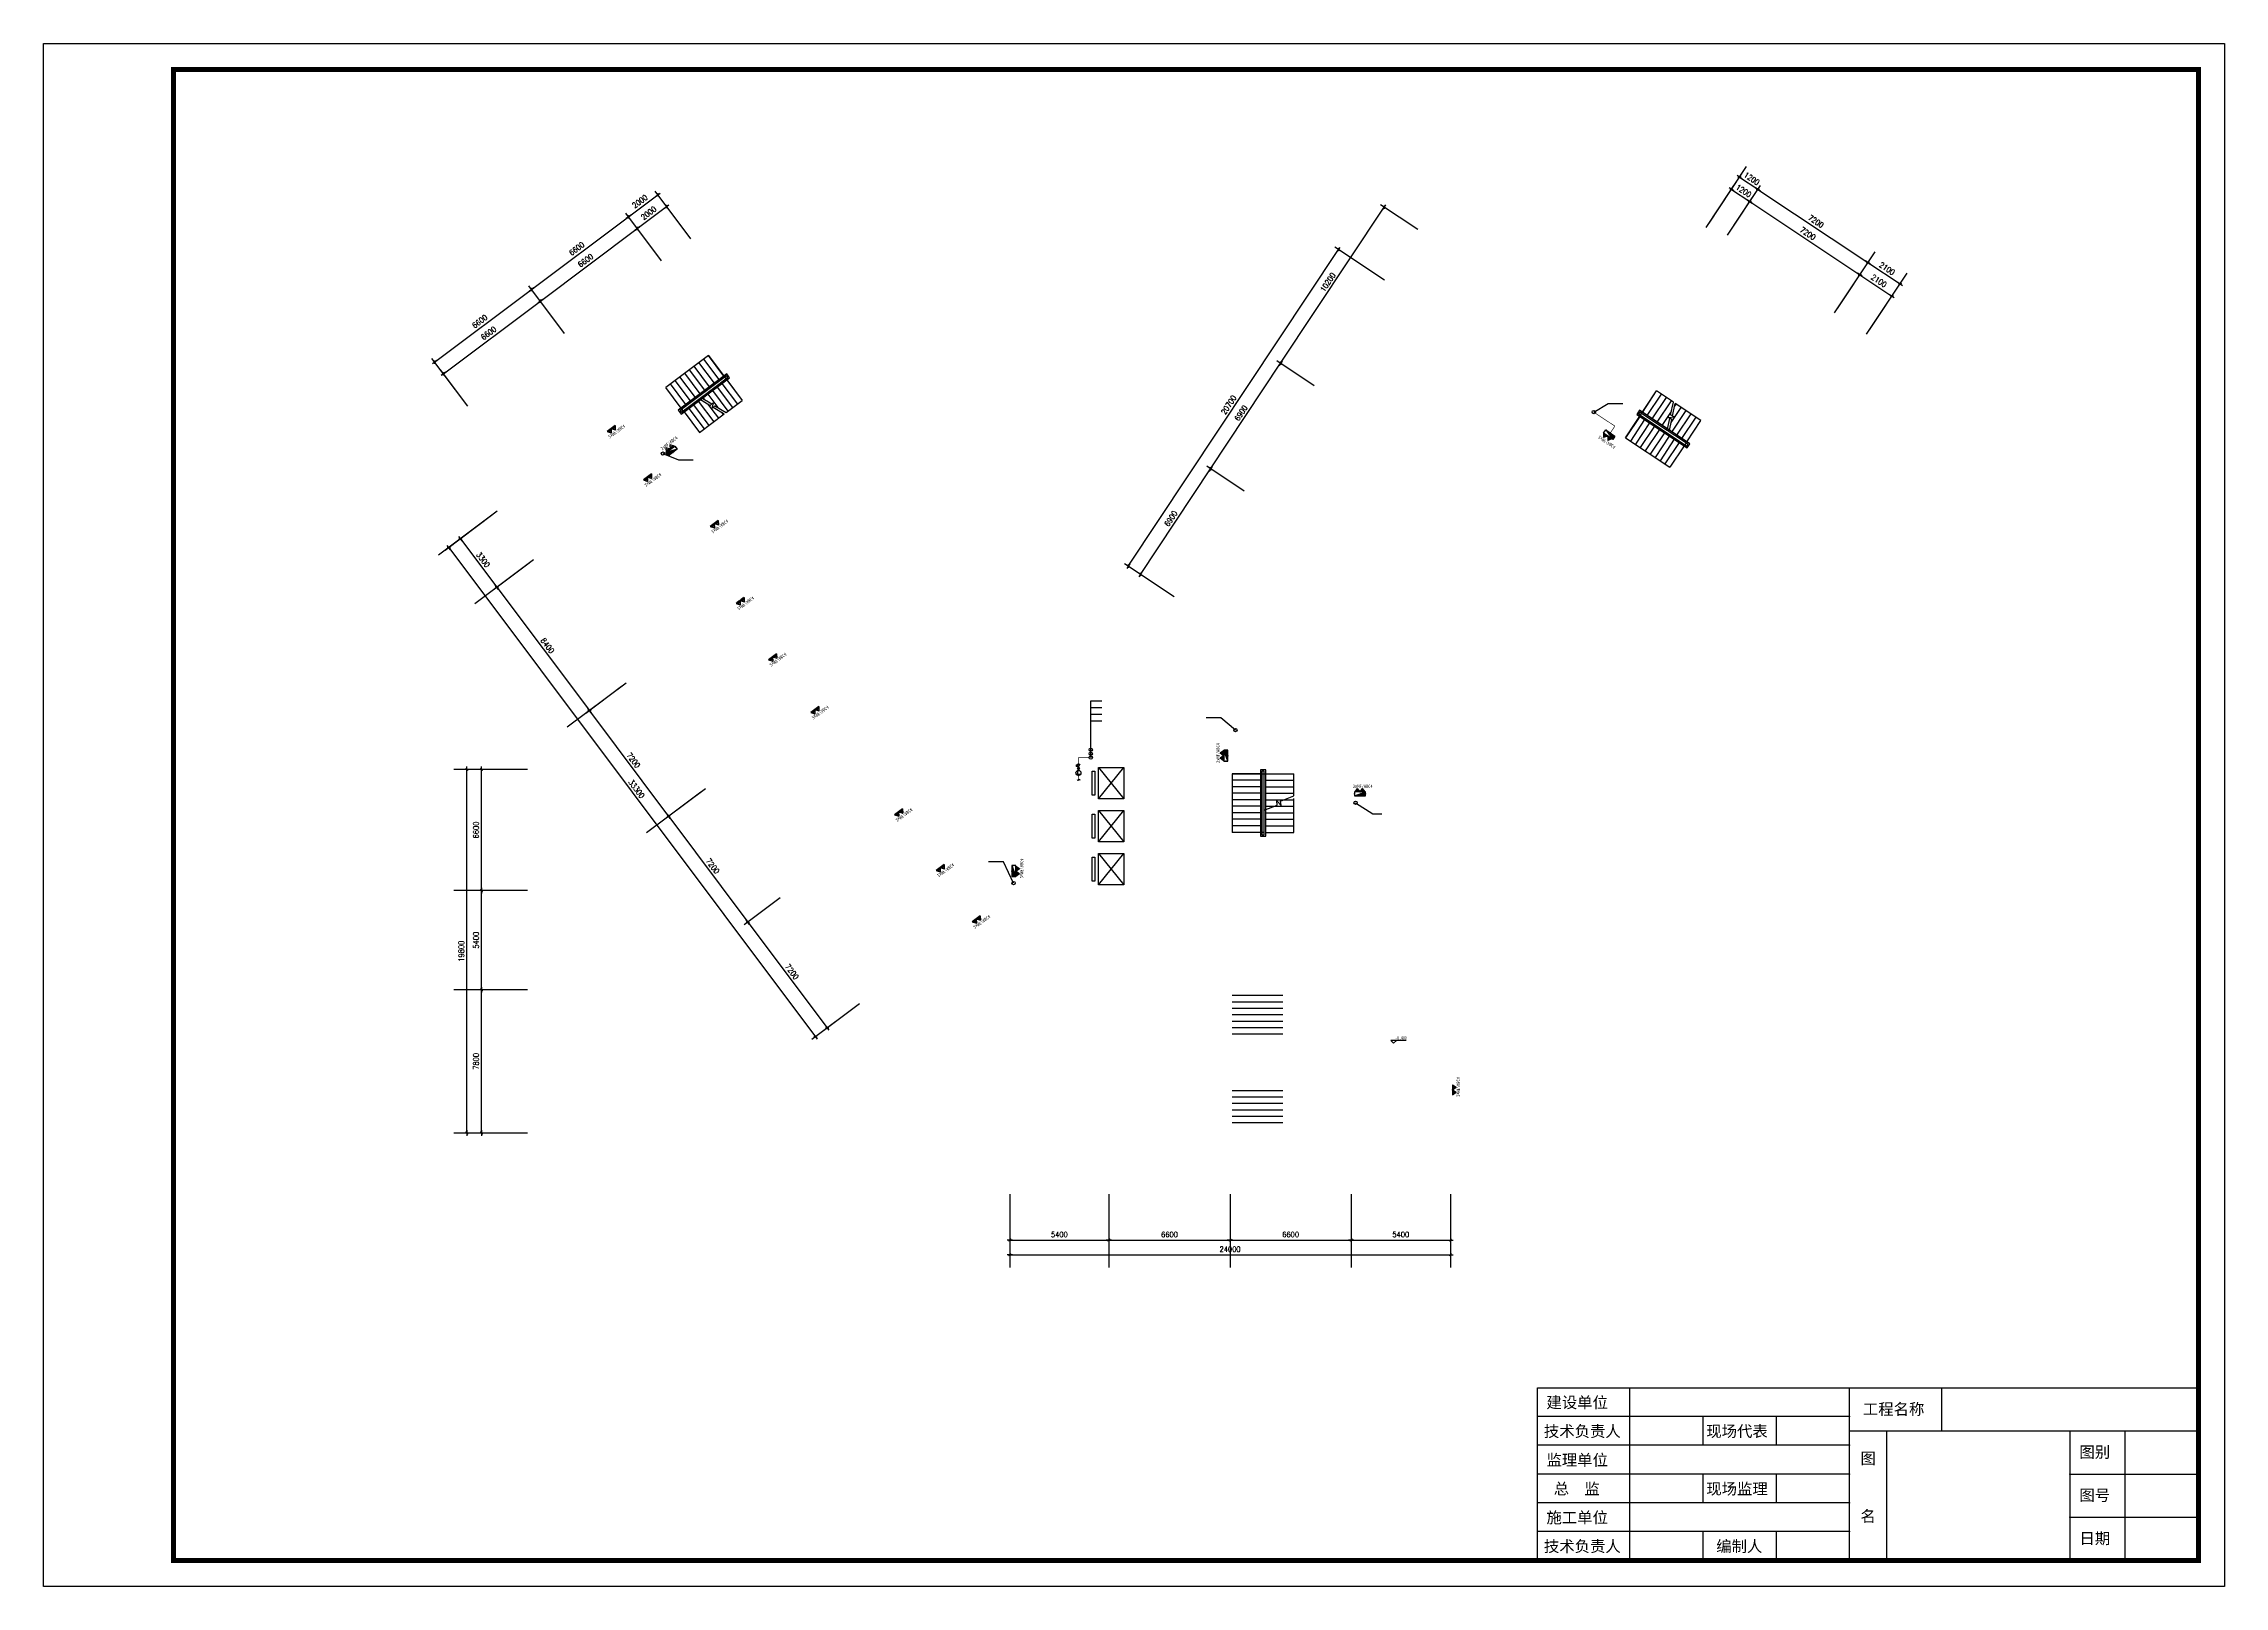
# Model space of a CAD drawing. Extents: x -149393 to 1177518, y -366685 to 296590.
# Drawn here: x 357449 to 476249, y -685 to 83324 of the extents above; entities that cross this region are included whole.
import ezdxf
from ezdxf.enums import TextEntityAlignment as Align

# ---------------------------------------------------------------- set-up
doc = ezdxf.new("R2010")
doc.units = 0
doc.header["$LTSCALE"] = 1000
doc.header["$MEASUREMENT"] = 0
doc.linetypes.add('常规', pattern=[20, 10, 0, 10])
doc.layers.get('0').update_dxf_attribs({"linetype": 'CONTINUOUS'})
for name, color, linetype in [('AXIS', 3, 'CONTINUOUS'), ('DOTE', 1, 'CONTINUOUS'), ('EQUIP-动力', 3, 'CONTINUOUS'), ('EQUIP-消防', 3, 'CONTINUOUS'), ('PUB_TITLE', 253, 'CONTINUOUS'), ('STAIR', 2, 'CONTINUOUS'), ('TEL_SYMB', 3, 'CONTINUOUS'), ('WALL', 9, 'CONTINUOUS'), ('WIRE-消防', 3, '常规')]:
    doc.layers.add(name, color=color, linetype=linetype)
doc.styles.add('_TEL_DIM', font='', dxfattribs={"width": 0.8, "height": 3.5})
doc.styles.add('DIM_FONT', font='SIMPLEX.shx', dxfattribs={"width": 0.8})
doc.styles.add('HZ', font='')
doc.styles.add('宋体', font='')
doc.styles.get('_TEL_DIM').set_extended_font_data('SimSun')
doc.styles.get('HZ').set_extended_font_data('SimSun')
doc.styles.get('宋体').set_extended_font_data('SimSun')
doc.dimstyles.new('DIMN', dxfattribs={"dimtxt": 300, "dimasz": 1, "dimexe": 250, "dimexo": 300, "dimgap": 150, "dimtad": 1, "dimdec": 0, "dimdsep": 46, "dimtxsty": 'DIM_FONT', "dimblk": '_DIMX', "dimcen": 2.5, "dimclrt": 7, "dimadec": 0, "dimazin": 0, "dimtfac": 1, "dimtdec": 0, "dimtix": 1, "dimtmove": 2, "dimatfit": 3, "dimldrblk": '_DIMX', "dimfxl": 1, "dimtolj": 1, "dimarcsym": 0})

# ---------------------------------------------------------------- blocks, each defined once
blk = doc.blocks.new('_DIMX')
blk.add_line((-150, 0), (150, 0))
at = {"const_width": 50}
blk.add_lwpolyline([(-70, -70), (70, 70)], dxfattribs=at)
blk = doc.blocks.new('$equip_U$00000299(cyc-PC)')
for p in [(0.51, 0.3), (0.3, 0)]:
    blk.add_line(p, (0.3, 0.3))
blk.add_lwpolyline([(0, -0.17), (0.6, 0.17), (0.6, -0.17), (0, 0.17)], close=True)
for p in [(0, 0), (0.6, 0)]:
    blk.add_point(p)
at = {"color": 7, "style": '_TEL_DIM', "flags": 1}
blk.add_attdef('A', text='', height=0.00002, dxfattribs=at).set_placement((0, 0), align=Align.MIDDLE_CENTER)
blk = doc.blocks.new('$equip_U$00000300(cyc-PC)')
for p, q in [((0.46, -0.11), (0.46, 0.16)), ((0.12, -0.11), (0.46, -0.11))]:
    blk.add_line(p, q)
blk.add_circle((0.32, 0), 0.324)
for p in [(0, 0), (0.65, 0)]:
    blk.add_point(p)
at = {"color": 7, "style": '_TEL_DIM', "flags": 1}
blk.add_attdef('A', text='', height=0.00002, dxfattribs=at).set_placement((0, 0), align=Align.MIDDLE_CENTER)
blk = doc.blocks.new('$equip_U$00000248(USER-8292BC9721)')
blk.add_spline([(-0.16, 0.06), (-0.11, -0.08), (0.12, 0.08), (0.17, -0.07)], degree=3)
at = {"color": 7, "style": '_TEL_DIM', "flags": 1}
blk.add_attdef('A', text='', height=0.00002, dxfattribs=at).set_placement((0, 0), align=Align.MIDDLE_CENTER)
blk = doc.blocks.new('$equip_U$00000211(USER-8DF96EF98D)')
at = {"xscale": 0.7000000000007276, "yscale": 0.7000000000007276, "zscale": 0.7000000000007276}
blk.add_blockref('$equip_U$00000248(USER-8292BC9721)', (0, 0), dxfattribs=at)
at = {"color": 7, "style": '_TEL_DIM', "flags": 1}
blk.add_attdef('A', text='', height=0.00002, dxfattribs=at).set_placement((0, 0), align=Align.MIDDLE_CENTER)
blk = doc.blocks.new('$equip_U$00000374(cyc-PC)')
blk.add_point((0, 0))
at = {"xscale": 1.619999999998981, "yscale": 1.619999999998981, "zscale": 1.619999999998981}
blk.add_blockref('$equip_U$00000211(USER-8DF96EF98D)', (0, 0), dxfattribs=at)
at = {"color": 7, "style": '_TEL_DIM', "flags": 1}
blk.add_attdef('A', text='', height=0.00002, dxfattribs=at).set_placement((0, 0), align=Align.MIDDLE_CENTER)
blk = doc.blocks.new('$equip_U$00000306(cyc-PC)')
for p, q in [((1.6, -0.29), (0, 0.29)), ((0, 0.29), (1.6, 0.29)), ((0, -0.29), (0, 0.29)), ((1.6, 0.29), (1.6, -0.29)), ((1.6, -0.29), (0, -0.29))]:
    blk.add_line(p, q)
for p in [(0, 0), (0.8, 0.29), (1.6, 0), (0.8, -0.29)]:
    blk.add_point(p)
blk.add_solid([(1.6, -0.29), (0, -0.29), (0, 0.29)])
at = {"color": 7, "style": '_TEL_DIM', "flags": 1}
blk.add_attdef('A', text='', height=0.00002, dxfattribs=at).set_placement((0, 0), align=Align.MIDDLE_CENTER)
blk = doc.blocks.new('$equip_U$00000441(cyc-PC)')
for p, q in [((-0.78, 0), (-0.39, 0.56)), ((0, 0), (-0.78, 0)), ((-0.54, 0.06), (-0.38, 0.23)), ((-0.54, 0.17), (-0.48, 0.23)), ((-0.54, 0), (-0.54, 0.23)), ((-0.54, 0.23), (-0.24, 0.23)), ((-0.24, 0), (-0.54, 0)), ((-0.5, 0), (-0.27, 0.23)), ((-0.4, 0), (-0.24, 0.16)), ((0, 0), (-0.39, 0.56)), ((-0.3, 0), (-0.24, 0.06)), ((-0.24, 0.23), (-0.24, 0)), ((0, 0), (0.39, 0.56)), ((0.78, 0), (0, 0)), ((0.24, 0.06), (0.41, 0.23)), ((0.24, 0.17), (0.3, 0.23)), ((0.24, 0), (0.24, 0.23)), ((0.24, 0.23), (0.54, 0.23)), ((0.54, 0), (0.24, 0)), ((0.28, 0), (0.51, 0.23)), ((0.38, 0), (0.54, 0.16)), ((0.78, 0), (0.39, 0.56)), ((0.49, 0), (0.54, 0.06)), ((0.54, 0.23), (0.54, 0))]:
    blk.add_line(p, q)
blk.add_point((0, 0))
at = {"style": '宋体', "width": 0.8}
blk.add_text('2xMF/ABC4', height=0.522, dxfattribs=at).set_placement((-1.12, 0.62))
at = {"color": 7, "style": '_TEL_DIM', "flags": 1}
blk.add_attdef('A', text='', height=0.00002, dxfattribs=at).set_placement((0, 0), align=Align.MIDDLE_CENTER)
blk = doc.blocks.new('会签栏')
at = {"layer": 'PUB_TITLE', "color": 4, "lineweight": 30}
blk.add_lwpolyline([(-18000, 0), (-18000, 4700), (0, 4700)], dxfattribs=at)
at = {"layer": 'PUB_TITLE', "color": 4}
for points in [[(-15500, 4700), (-15500, 0)], [(-9500, 0), (-9500, 4700)], [(-7000, 4700), (-7000, 3525)], [(-9500, 3917), (-18000, 3917)], [(-13500, 3917), (-13500, 3133)], [(-11500, 3917), (-11500, 3133)], [(-9500, 3133), (-18000, 3133)], [(-9500, 3525), (0, 3525)], [(-8500, 3525), (-8500, 0)], [(-3500, 3525), (-3500, 0)], [(-2000, 3525), (-2000, 0)], [(-9500, 2350), (-18000, 2350)], [(-13500, 2350), (-13500, 1567)], [(-11500, 2350), (-11500, 1567)], [(-3500, 2350), (0, 2350)], [(-9500, 1567), (-18000, 1567)], [(-9500, 783), (-18000, 783)], [(-13500, 783), (-13500, 0)], [(-11500, 783), (-11500, 0)], [(-3500, 1175), (0, 1175)]]:
    blk.add_lwpolyline(points, dxfattribs=at)
at = {"layer": 'PUB_TITLE'}
for p in [(-9500, 3917), (-9500, 3133), (-9500, 2350), (-9500, 1567), (-9500, 783), (-3500, 1175)]:
    blk.add_point(p, dxfattribs=at)
at = {"layer": 'PUB_TITLE', "color": 4}
blk.add_point((-3500, 2350), dxfattribs=at)
at = {"lineweight": -3, "style": '宋体'}
for s, p in [('建设单位', (-17758, 4147)), ('工程名称', (-9140, 3965)), ('技术负责人', (-17828, 3363)), ('现场代表', (-13405, 3363)), ('图别', (-3241, 2796)), ('监理单位', (-17758, 2580)), ('图', (-9206, 2624)), ('总  监', (-17560, 1797)), ('现场监理', (-13405, 1797)), ('图号', (-3241, 1621)), ('施工单位', (-17758, 1013)), ('名', (-9206, 1049)), ('日期', (-3241, 446)), ('技术负责人', (-17828, 230)), ('编制人', (-13134, 230))]:
    blk.add_text(s, height=307, dxfattribs=at).set_placement(p)
blk = doc.blocks.new('gchfghfghf')
at = {"color": 59}
for p, q in [((416593.4, -78848.7), (417983.6, -80548.7)), ((416593.4, -80548.7), (417983.6, -78848.7)), ((416593.4, -81188.7), (417983.6, -82888.7)), ((416593.4, -82888.7), (417983.6, -81188.7)), ((416593.4, -83528.7), (417983.6, -85228.7)), ((416593.4, -85228.7), (417983.6, -83528.7)), ((433366.1, -93703.3), (432531, -93703.8)), ((432531, -93703.8), (432679.4, -93853.6)), ((432679.4, -93853.6), (432831.5, -93703.6))]:
    blk.add_line(p, q, dxfattribs=at)
for points in [[(416263.5, -79048.7), (416391.9, -79048.7), (416391.9, -80348.7), (416263.5, -80348.7)], [(416593.4, -78848.7), (417983.6, -78848.7), (417983.6, -80548.7), (416593.4, -80548.7)], [(416263.5, -81388.7), (416391.9, -81388.7), (416391.9, -82688.7), (416263.5, -82688.7)], [(416593.4, -81188.7), (417983.6, -81188.7), (417983.6, -82888.7), (416593.4, -82888.7)], [(416263.5, -83728.7), (416391.9, -83728.7), (416391.9, -85028.7), (416263.5, -85028.7)], [(416593.4, -83528.7), (417983.6, -83528.7), (417983.6, -85228.7), (416593.4, -85228.7)]]:
    blk.add_lwpolyline(points, close=True, dxfattribs=at)
at = {"layer": 'AXIS'}
for p, q in [((449694.3, -49445.7), (451907.9, -46114)), ((456690.9, -54094.2), (458904.4, -50762.5)), ((458440, -55256.3), (460653.6, -51924.6)), ((383843.8, -64889.7), (380643.8, -67289.7)), ((385823.8, -67529.7), (382623.8, -69929.7)), ((385823.8, -67529.7), (382623.8, -69929.7)), ((390863.8, -74249.7), (387663.9, -76649.7)), ((385489, -78948.7), (381489, -78948.7)), ((395183.9, -80009.7), (391983.9, -82409.7)), ((385489, -85548.7), (381489, -85548.7)), ((385489, -85548.7), (381489, -85548.7)), ((385489, -90948.7), (381489, -90948.7)), ((385489, -90948.7), (381489, -90948.7)), ((385489, -98748.7), (381489, -98748.7)), ((411767.1, -102074.4), (411767.1, -106074.4)), ((417167.1, -102074.4), (417167.1, -106074.4)), ((423767.1, -102074.4), (423767.1, -106074.4)), ((430367.1, -102074.4), (430367.1, -106074.4)), ((435767.1, -102074.4), (435767.1, -106074.4))]:
    blk.add_line(p, q, dxfattribs=at)
at = {"layer": 'DOTE', "color": 59}
for p, q in [((423887.1, -91248.7), (426647.1, -91248.7)), ((423887.1, -91598.7), (426647.1, -91598.7)), ((423887.1, -91948.7), (426647.1, -91948.7)), ((423887.1, -92298.7), (426647.1, -92298.7)), ((423887.1, -92648.7), (426647.1, -92648.7)), ((423887.1, -92998.7), (426647.1, -92998.7)), ((423887.1, -93348.7), (426647.1, -93348.7)), ((423887.1, -96428.7), (426647.1, -96428.7)), ((423887.1, -96778.7), (426647.1, -96778.7)), ((423887.1, -97128.7), (426647.1, -97128.7)), ((423887.1, -97478.7), (426647.1, -97478.7)), ((423887.1, -97828.7), (426647.1, -97828.7)), ((423887.1, -98178.7), (426647.1, -98178.7))]:
    blk.add_line(p, q, dxfattribs=at)
at = {"layer": 'STAIR', "color": 59}
for p, q in [((395349.9, -56410.1), (393026.2, -58152.9)), ((395414.4, -58109.9), (394575.3, -56991.1)), ((395672.6, -57916.2), (394833.5, -56797.4)), ((395930.8, -57722.6), (395091.7, -56603.8)), ((396189, -57529), (395349.9, -56410.1)), ((395349.9, -56410.1), (397185.9, -58858.1)), ((393865.3, -59271.7), (393026.2, -58152.9)), ((394123.5, -59078.1), (393284.4, -57959.3)), ((394381.7, -58884.4), (393542.5, -57765.6)), ((396346.8, -57410.6), (393707.5, -59390.1)), ((394639.8, -58690.8), (393800.7, -57572)), ((396332.4, -57511), (393807.9, -59404.4)), ((393865.3, -59600.4), (396504.5, -57621)), ((393879.6, -59500), (396404.1, -57606.7)), ((396232, -57586.3), (393908.3, -59329.1)), ((394898, -58497.2), (394058.9, -57378.3)), ((395156.2, -58303.5), (394317.1, -57184.7)), ((394960.9, -58689.1), (396303.7, -57682)), ((395830.4, -58126.6), (396669.5, -59245.4)), ((396088.6, -57933), (396927.7, -59051.8)), ((396404.1, -57606.7), (396332.4, -57511)), ((396504.5, -57621), (396346.8, -57410.6)), ((396346.8, -57739.3), (397185.9, -58858.1)), ((393707.5, -59390.1), (393865.3, -59600.4)), ((393980, -59424.7), (393908.3, -59329.1)), ((393980, -59424.7), (394858.1, -58766.2)), ((394281.3, -59288.5), (395120.4, -60407.3)), ((394539.4, -59094.8), (395378.6, -60213.6)), ((394797.6, -58901.2), (395636.7, -60020)), ((394858.1, -58766.2), (395446.5, -59127.7)), ((394960.9, -58689.1), (395536.4, -59042.7)), ((395055.8, -58707.5), (395111.2, -58781.4)), ((395306.4, -59041.6), (395894.9, -59826.3)), ((395314, -58513.9), (395859.5, -59241.2)), ((395446.5, -59127.7), (395601.4, -58981.1)), ((395601.4, -58981.1), (395536.9, -59296.1)), ((395536.9, -59296.1), (395699.1, -59142.6)), ((395572.2, -58320.3), (396411.3, -59439.1)), ((395609.2, -59227.7), (396205, -59593.8)), ((395699.1, -59142.6), (396307.8, -59516.7)), ((396307.8, -59516.7), (397185.9, -58858.1)), ((445308, -60887.9), (447001.4, -58339.1)), ((446063.2, -59394.8), (445917.6, -59613.9)), ((448811, -61220.5), (446063.2, -59394.8)), ((446227.4, -59504), (447001.4, -58339.1)), ((446496.3, -59682.6), (447270.2, -58517.7)), ((446765.1, -59861.2), (447539, -58696.3)), ((447915.6, -58946.5), (447001.4, -58339.1)), ((447033.9, -60039.8), (447807.8, -58874.9)), ((447766.5, -59645.3), (447915.6, -58946.5)), ((447802.6, -60049.1), (448345.4, -59232.1)), ((447876.8, -59701.6), (448022.6, -59017.7)), ((447985.8, -59190.2), (448076.6, -59053.5)), ((449420.7, -59946.5), (448022.6, -59017.7)), ((393807.9, -59404.4), (393879.6, -59500)), ((394023.1, -59482.1), (394862.2, -60600.9)), ((394862.2, -60600.9), (396205, -59593.8)), ((396054.7, -59501.4), (396153.1, -59632.7)), ((446081.9, -59723), (445308, -60887.9)), ((446350.7, -59901.6), (445576.8, -61066.5)), ((446619.5, -60080.2), (445845.6, -61245.1)), ((445917.6, -59613.9), (448665.5, -61439.6)), ((446083.2, -59494.3), (446017.1, -59593.8)), ((446017.1, -59593.8), (448645.5, -61340.1)), ((448711.6, -61240.6), (446083.2, -59494.3)), ((446888.4, -60258.8), (446114.4, -61423.7)), ((446121.6, -59663.3), (448540.9, -61270.7)), ((447585.8, -60492.6), (446187.8, -59563.7)), ((447157.2, -60437.4), (446383.2, -61602.3)), ((447302.7, -60218.4), (447805.8, -59461.1)), ((447571.5, -60397), (447622.6, -60320.1)), ((447585.8, -60492.6), (447726.7, -59832)), ((447647, -59791.3), (447965.4, -59746.8)), ((447836.9, -59888.3), (447647, -59791.3)), ((447692.9, -60563.7), (447836.9, -59888.3)), ((448607.1, -61171.1), (447692.9, -60563.7)), ((447965.4, -59746.8), (447766.5, -59645.3)), ((447840.3, -60575.6), (448614.2, -59410.7)), ((448109.1, -60754.2), (448883.1, -59589.3)), ((448377.9, -60932.8), (449151.9, -59767.9)), ((448646.8, -61111.4), (449420.7, -59946.5)), ((445308, -60887.9), (447727.3, -62495.3)), ((447426, -60616), (446652.1, -61780.9)), ((447694.8, -60794.6), (446920.9, -61959.5)), ((447963.6, -60973.2), (447189.7, -62138.1)), ((448232.4, -61151.8), (447458.5, -62316.7)), ((448501.2, -61330.4), (447727.3, -62495.3)), ((448607.1, -61171.1), (448540.9, -61270.7)), ((448645.5, -61340.1), (448711.6, -61240.6)), ((448665.5, -61439.6), (448811, -61220.5)), ((423887.1, -79185.4), (423887.1, -82374.8)), ((425422.7, -79185.4), (423887.1, -79185.4)), ((423887.1, -79185.4), (427247.1, -79185.4)), ((425422.7, -79539.8), (423887.1, -79539.8)), ((425711.5, -78968.9), (425422.7, -78968.9)), ((425422.7, -78968.9), (425422.7, -82591.4)), ((425632.7, -79047.6), (425501.5, -79047.6)), ((425501.5, -79047.6), (425501.5, -82512.6)), ((425501.5, -79185.4), (425501.5, -82374.8)), ((425632.7, -82512.6), (425632.7, -79047.6)), ((425632.7, -81028.5), (425632.7, -79185.4)), ((425711.5, -82591.4), (425711.5, -78968.9)), ((425711.5, -79185.4), (427247.1, -79185.4)), ((425711.5, -79539.8), (427247.1, -79539.8)), ((427247.1, -80390.6), (427247.1, -79185.4)), ((425422.7, -79894.2), (423887.1, -79894.2)), ((425422.7, -80248.6), (423887.1, -80248.6)), ((425422.7, -80602.9), (423887.1, -80602.9)), ((425711.5, -79894.2), (427247.1, -79894.2)), ((425711.5, -80248.6), (427247.1, -80248.6)), ((425711.5, -80602.9), (426709.7, -80602.9)), ((426338, -80890.9), (426311.2, -80658.3)), ((426311.2, -80658.3), (426545.4, -80922.4)), ((426517.4, -80678.9), (427247.1, -80390.6)), ((426545.4, -80922.4), (426517.4, -80678.9)), ((426709.7, -80602.9), (427247.1, -80602.9)), ((427247.1, -82374.8), (427247.1, -80531.7)), ((425422.7, -80957.3), (423887.1, -80957.3)), ((425422.7, -81311.7), (423887.1, -81311.7)), ((425422.7, -81666.1), (423887.1, -81666.1)), ((425632.7, -81169.6), (426338, -80890.9)), ((425632.7, -82374.8), (425632.7, -81169.6)), ((425711.5, -80957.3), (426170, -80957.3)), ((425711.5, -81311.7), (427247.1, -81311.7)), ((425711.5, -81666.1), (427247.1, -81666.1)), ((426170, -80957.3), (427247.1, -80957.3)), ((425422.7, -82020.4), (423887.1, -82020.4)), ((425422.7, -82374.8), (423887.1, -82374.8)), ((425422.7, -82591.4), (425711.5, -82591.4)), ((425632.7, -82374.8), (425501.5, -82374.8)), ((425501.5, -82512.6), (425632.7, -82512.6)), ((425711.5, -82020.4), (427247.1, -82020.4)), ((425711.5, -82374.8), (427247.1, -82374.8))]:
    blk.add_line(p, q, dxfattribs=at)
at = {"layer": 'TEL_SYMB', "color": 59, "elevation": 1793}
for points in [[(393338.2, -58837.8, 0, 0, 0), (396364.7, -56567.9, 0, 0, 0), (397318.5, -57839.7, 0, 0, 0), (395998.9, -58829.5, 95.6, 0, 0), (395712, -59044.6, 0, 0, 0)], [(448268.5, -61972.3, 0, 0, 0), (445117.4, -59878.7, 0, 0, 0), (445997.2, -58554.5, 0, 0, 0), (447371.1, -59467.4, 95.6, 0, 0), (447669.8, -59665.8, 0, 0, 0)]]:
    blk.add_lwpolyline(points, format="xyseb", dxfattribs=at)
at = {"layer": 'TEL_SYMB', "color": 59}
for points in [[(394292, -60109.6, 0, 0, 0), (395167, -59453.4, 95.6, 0, 0), (395453.9, -59238.3, 0, 0, 0)], [(449148.3, -60648.1, 0, 0, 0), (448237.3, -60042.9, 95.6, 0, 0), (447938.6, -59844.4, 0, 0, 0)], [(426439.9, -82552, 0, 0, 0), (426439.9, -81351.1, 105, 0, 0), (426439.9, -80957.3, 0, 0, 0)]]:
    blk.add_lwpolyline(points, format="xyseb", dxfattribs=at)
at = {"color": 59, "style": 'HZ', "width": 0.7}
blk.add_text('-8.400', height=183.52, dxfattribs=at).set_placement((432767.4, -93655.8))
at = {"layer": 'AXIS'}
for p1, p2, distance in [((392974.9, -51492.6), (394574.9, -50292.6), 3300), ((449694.3, -49445.7), (450693.8, -50109.7), 3300), ((449694.3, -49445.7), (450693.8, -50109.7), 2500), ((450693.8, -50109.7), (456690.9, -54094.2), 3300), ((387694.9, -55452.6), (392974.9, -51492.6), 3300), ((392974.9, -51492.6), (394574.9, -50292.6), 2500), ((428603.9, -58217.8), (434248.5, -49722), 2500), ((450693.8, -50109.7), (456690.9, -54094.2), 2500), ((387694.9, -55452.6), (392974.9, -51492.6), 2500), ((420967.1, -69712.2), (432422.3, -52470.7), 3300), ((456690.9, -54094.2), (458440, -55256.3), 3300), ((456690.9, -54094.2), (458440, -55256.3), 2500), ((382414.9, -59412.6), (387694.9, -55452.6), 3300), ((382414.9, -59412.6), (387694.9, -55452.6), 2500), ((424785.5, -63965), (428603.9, -58217.8), 2500), ((420967.1, -69712.2), (424785.5, -63965), 2500), ((383843.8, -64889.7), (403823.9, -91529.7), -3300), ((383843.8, -64889.7), (385823.8, -67529.7), -2500), ((385823.8, -67529.7), (390863.8, -74249.7), -2500), ((390863.8, -74249.7), (395183.9, -80009.7), -2500), ((385189, -98748.7), (385189, -78948.7), 3000), ((385489, -85548.7), (385489, -78948.7), 2500), ((395183.9, -80009.7), (399503.9, -85769.7), -2500), ((385489, -90948.7), (385489, -85548.7), 2500), ((399503.9, -85769.7), (403823.9, -91529.7), -2500), ((385489, -98748.7), (385489, -90948.7), 2500), ((411767.1, -102074.4), (417167.1, -102074.4), -2500), ((411767.1, -102074.4), (435767.1, -102074.4), -3300), ((417167.1, -102074.4), (423767.1, -102074.4), -2500), ((423767.1, -102074.4), (430367.1, -102074.4), -2500), ((430367.1, -102074.4), (435767.1, -102074.4), -2500)]:
    blk.add_aligned_dim(p1=p1, p2=p2, distance=distance, dimstyle='DIMN', dxfattribs=at).render()

msp = doc.modelspace()

# ---------------------------------------------------------------- linework, layer by layer
for p, q in [((414489.9, 47540.2), (415095.6, 47540.2)), ((414489.9, 47176.1), (415095.6, 47176.1)), ((414489.9, 46811.9), (415095.6, 46811.9)), ((414489.9, 46447.7), (415095.6, 46447.7))]:
    msp.add_line(p, q)
for points in [[(441894.1, 63260), (442680.3, 63735.2), (443486.2, 63735.2)], [(391183.7, 61000.4), (392031.7, 60656), (392837.6, 60656)], [(414489.9, 44445.5), (414489.9, 47540.2), (415095.6, 47540.2)], [(422371.4, 45945.1), (421585.3, 46615.7), (420779.4, 46615.7)], [(428921.5, 41990.6), (429861, 41386.1), (430357.7, 41386.1)], [(410292, 37610.8), (409735.3, 38760.7), (408929.4, 38760.7)]]:
    msp.add_lwpolyline(points)
for centre in [(441894.1, 63260), (391183.7, 61000.4), (422371.4, 45945.1), (414489.9, 44875.9), (414489.9, 44652.5), (414489.9, 44445.5), (428921.5, 41990.6), (410292, 37609.2)]:
    msp.add_circle(centre, 90.8)
at = {"layer": 'PUB_TITLE'}
msp.add_lwpolyline([(357448.7, 83323.9), (476248.7, 83323.9), (476248.7, -684.6), (357448.7, -684.6)], close=True, dxfattribs=at)
at = {"layer": 'PUB_TITLE', "const_width": 270.7}
msp.add_lwpolyline([(364520.1, 81909.6), (474834.4, 81909.6), (474834.4, 729.6), (364520.1, 729.6), (364520.1, 81909.6)], close=True, dxfattribs=at)
at = {"layer": 'WIRE-消防', "linetype": '常规', "const_width": 35}
for points in [[(441969.7, 63209.7), (443044.5, 62495.7)], [(442797, 62123.2), (443044.5, 62495.7)], [(414399, 44445.5), (413824.4, 44445.5)], [(413824.4, 44087.9), (413824.4, 44445.5)], [(413824.4, 43835.5), (413824.4, 43743.6)], [(413824.4, 43237.4), (413824.4, 43471.5)]]:
    msp.add_lwpolyline(points, dxfattribs=at)

# ---------------------------------------------------------------- block references
msp.add_blockref('gchfghfghf', (-1685.1, 122750.4))
at = {"layer": 'EQUIP-动力', "xscale": 350, "yscale": 350, "zscale": 350}
msp.add_blockref('$equip_U$00000374(cyc-PC)', (413824.4, 43237.4), dxfattribs=at)
at = {"layer": 'EQUIP-消防'}
for name, p, xscale, yscale, zscale, rotation in [('$equip_U$00000441(cyc-PC)', (388365.6, 62365.9), -349.9999999999997, 349.9999999999764, 350, 216.8699999999969), ('$equip_U$00000441(cyc-PC)', (391592.1, 61233.4), 349.9999999999923, 349.9999999999923, 349.9999999999923, 36.87000000000967), ('$equip_U$00000441(cyc-PC)', (442654.6, 61955.8), -349.9999999999768, 349.9999999999446, 350, 146.3999999999873), ('$equip_U$00000306(cyc-PC)', (442986.5, 61866.3), 374.9999999999982, 374.9999999999982, 374.9999999999982, 146.3999999999935), ('$equip_U$00000306(cyc-PC)', (391417.5, 60966.1), 374.9999999999919, 374.9999999999919, 374.9999999999919, 36.8700000000109), ('$equip_U$00000441(cyc-PC)', (390345.6, 59725.9), -349.9999999999997, 349.9999999999764, 350, 216.8699999999969), ('$equip_U$00000441(cyc-PC)', (393984, 57194.1), -349.9999999999997, 349.9999999999764, 350, 216.8699999999969), ('$equip_U$00000441(cyc-PC)', (395385.6, 53005.9), -349.9999999999997, 349.9999999999764, 350, 216.8699999999969), ('$equip_U$00000441(cyc-PC)', (397161.8, 49940), -349.9999999999997, 349.9999999999764, 350, 216.8699999999969), ('$equip_U$00000441(cyc-PC)', (399461.5, 47062.8), -349.9999999999997, 349.9999999999764, 350, 216.8699999999969), ('$equip_U$00000299(cyc-PC)', (413824.4, 43835.5), 420, 420, 420, 90), ('$equip_U$00000441(cyc-PC)', (421731.4, 44548.9), 350, 350, 350, 90), ('$equip_U$00000306(cyc-PC)', (421852.9, 44845.1), -375, 375, 375, 90), ('$equip_U$00000300(cyc-PC)', (413824.4, 43743.6), 420, 420, 420, 270), ('$equip_U$00000441(cyc-PC)', (404025.6, 41485.9), -349.9999999999997, 349.9999999999782, 350, 216.8699999999969), ('$equip_U$00000441(cyc-PC)', (406288.7, 38468.4), -349.9999999999997, 349.9999999999782, 350, 216.8699999999969), ('$equip_U$00000306(cyc-PC)', (410311.1, 37967.6), -375, 375, 375, 270), ('$equip_U$00000441(cyc-PC)', (410420.1, 38267.6), -350, 349.9999999999709, 350, 270), ('$equip_U$00000441(cyc-PC)', (408258.4, 35660.5), -349.9999999999997, 349.9999999999782, 350, 216.8699999999969), ('$equip_U$00000441(cyc-PC)', (434202, 26362), -350, 349.9999999999709, 350, 270)]:
    msp.add_blockref(name, p, dxfattribs=dict(at, xscale=xscale, yscale=yscale, zscale=zscale, rotation=rotation))
for name, p, xscale, yscale, zscale in [('$equip_U$00000441(cyc-PC)', (429163.8, 42574.2), 350, 350, 350), ('$equip_U$00000306(cyc-PC)', (429463.8, 42465.1), -375, 374.9999999999854, 375)]:
    msp.add_blockref(name, p, dxfattribs=dict(at, xscale=xscale, yscale=yscale, zscale=zscale))
at = {"layer": 'WALL', "xscale": 2, "yscale": 2, "zscale": 2}
msp.add_blockref('会签栏', (474834.4, 729.6), dxfattribs=at)

doc.saveas('drawing.dxf')
